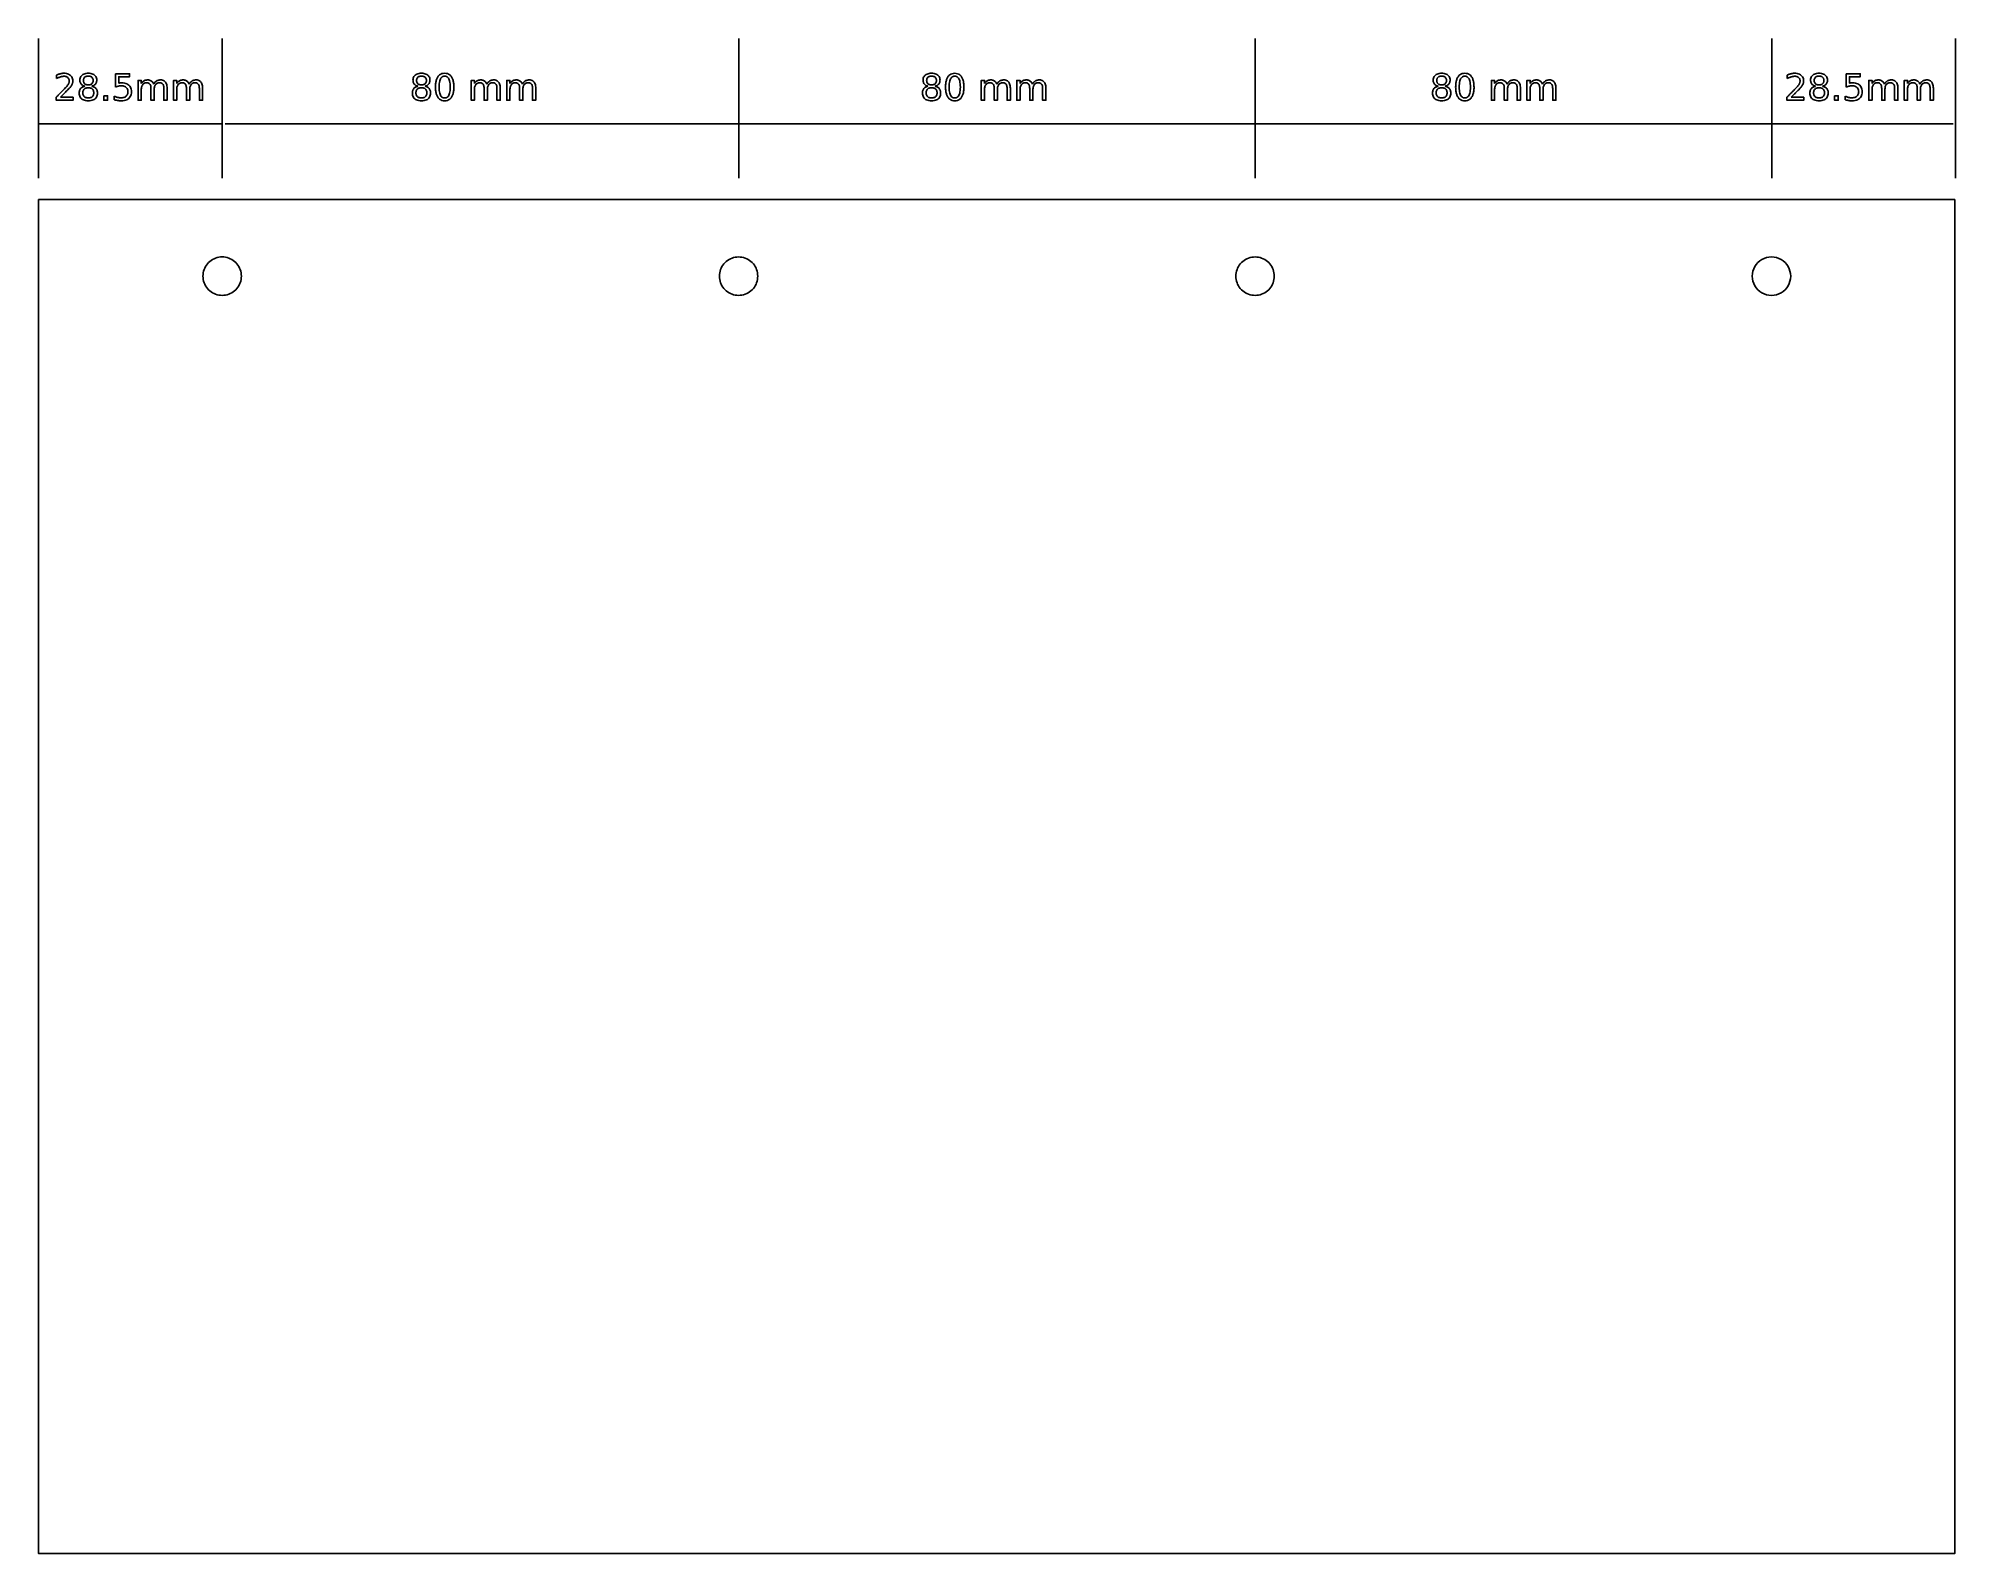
# Model space of a CAD drawing. Extents: x 0 to 297, y 0 to 235.
import ezdxf

# ---------------------------------------------------------------- set-up
doc = ezdxf.new("R2010")
doc.units = 0
doc.layers.add('Layer_1', color=7, linetype='CONTINUOUS')

msp = doc.modelspace()

# ---------------------------------------------------------------- linework, layer by layer
at = {"layer": 'Layer_1', "color": 5}
for points in [[(0.051822, 234.875815), (0.051822, 213.230659)], [(28.551822, 234.875815), (28.551822, 213.230659)], [(108.55182, 234.875815), (108.55182, 213.230659)], [(188.55182, 234.875815), (188.55182, 213.230659)], [(268.55182, 234.875815), (268.55182, 213.230659)], [(297.05182, 234.875815), (297.05182, 213.230659)], [(2.842, 228.627956), (2.842, 229.190196)], [(11.99493, 229.388633), (14.180499, 229.388633), (14.180499, 228.9201), (12.504804, 228.9201), (12.504804, 227.911376)], [(11.99493, 227.321572), (11.99493, 229.388633)], [(270.94448, 228.627956), (270.94448, 229.190196)], [(280.09741, 229.388633), (282.28298, 229.388633), (282.28298, 228.9201), (280.60729, 228.9201), (280.60729, 227.911376)], [(280.09741, 227.321572), (280.09741, 229.388633)], [(3.484166, 225.742344), (5.4272, 225.742344), (5.4272, 225.273811), (2.81444, 225.273811), (2.81444, 225.742344)], [(11.821297, 225.370274), (11.821297, 225.929758)], [(16.002265, 227.018408), (16.002265, 225.273811), (15.492391, 225.273811), (15.492391, 228.360617), (16.002265, 228.360617), (16.002265, 227.88106)], [(18.00042, 227.018408), (18.00042, 225.273811), (17.490546, 225.273811), (17.490546, 227.120383)], [(19.998576, 227.136919), (19.998576, 225.273811), (19.488702, 225.273811), (19.488702, 227.120383)], [(21.503393, 227.018408), (21.503393, 225.273811), (20.993519, 225.273811), (20.993519, 228.360617), (21.503393, 228.360617), (21.503393, 227.88106)], [(23.501549, 227.018408), (23.501549, 225.273811), (22.991674, 225.273811), (22.991674, 227.120383)], [(25.499704, 227.136919), (25.499704, 225.273811), (24.98983, 225.273811), (24.98983, 227.120383)], [(67.610882, 227.018408), (67.610882, 225.273811), (67.101008, 225.273811), (67.101008, 228.360617), (67.610882, 228.360617), (67.610882, 227.88106)], [(69.609038, 227.018408), (69.609038, 225.273811), (69.099164, 225.273811), (69.099164, 227.120383)], [(71.607193, 227.136919), (71.607193, 225.273811), (71.097319, 225.273811), (71.097319, 227.120383)], [(73.11201, 227.018408), (73.11201, 225.273811), (72.602136, 225.273811), (72.602136, 228.360617), (73.11201, 228.360617), (73.11201, 227.88106)], [(75.110166, 227.018408), (75.110166, 225.273811), (74.600292, 225.273811), (74.600292, 227.120383)], [(77.108321, 227.136919), (77.108321, 225.273811), (76.598447, 225.273811), (76.598447, 227.120383)], [(146.62592, 227.0184), (146.62592, 225.273804), (146.11605, 225.273804), (146.11605, 228.360609), (146.62592, 228.360609), (146.62592, 227.881052)], [(148.62408, 227.0184), (148.62408, 225.273804), (148.1142, 225.273804), (148.1142, 227.120375)], [(150.62223, 227.136911), (150.62223, 225.273804), (150.11236, 225.273804), (150.11236, 227.120375)], [(152.12705, 227.0184), (152.12705, 225.273804), (151.61717, 225.273804), (151.61717, 228.360609), (152.12705, 228.360609), (152.12705, 227.881052)], [(154.1252, 227.0184), (154.1252, 225.273804), (153.61533, 225.273804), (153.61533, 227.120375)], [(156.12336, 227.136911), (156.12336, 225.273804), (155.61348, 225.273804), (155.61348, 227.120375)], [(225.64096, 227.018408), (225.64096, 225.273811), (225.13109, 225.273811), (225.13109, 228.360617), (225.64096, 228.360617), (225.64096, 227.88106)], [(227.63912, 227.018408), (227.63912, 225.273811), (227.12925, 225.273811), (227.12925, 227.120383)], [(229.63728, 227.136919), (229.63728, 225.273811), (229.1274, 225.273811), (229.1274, 227.120383)], [(231.14209, 227.018408), (231.14209, 225.273811), (230.63222, 225.273811), (230.63222, 228.360617), (231.14209, 228.360617), (231.14209, 227.88106)], [(233.14025, 227.018408), (233.14025, 225.273811), (232.63037, 225.273811), (232.63037, 227.120383)], [(235.1384, 227.136919), (235.1384, 225.273811), (234.62853, 225.273811), (234.62853, 227.120383)], [(271.58665, 225.742344), (273.52968, 225.742344), (273.52968, 225.273811), (270.91692, 225.273811), (270.91692, 225.742344)], [(279.92378, 225.370274), (279.92378, 225.929758)], [(284.10475, 227.018408), (284.10475, 225.273811), (283.59487, 225.273811), (283.59487, 228.360617), (284.10475, 228.360617), (284.10475, 227.88106)], [(286.1029, 227.018408), (286.1029, 225.273811), (285.59303, 225.273811), (285.59303, 227.120383)], [(288.10106, 227.136919), (288.10106, 225.273811), (287.59118, 225.273811), (287.59118, 227.120383)], [(289.60587, 227.018408), (289.60587, 225.273811), (289.096, 225.273811), (289.096, 228.360617), (289.60587, 228.360617), (289.60587, 227.88106)], [(291.60403, 227.018408), (291.60403, 225.273811), (291.09416, 225.273811), (291.09416, 227.120383)], [(293.60219, 227.136919), (293.60219, 225.273811), (293.09231, 225.273811), (293.09231, 227.120383)], [(0.137138, 221.646649), (28.5, 221.646649)], [(28.992483, 221.646649), (108.5, 221.646649)], [(108.5, 221.646649), (188.5, 221.646649)], [(188.5, 221.646649), (268.5, 221.646649)], [(268.5, 221.646649), (296.64983, 221.646649)]]:
    msp.add_lwpolyline(points, dxfattribs=at)
for points in [[(62.991698, 229.463047)], [(62.991698, 229.022075)], [(142.00674, 229.46304)], [(142.00674, 229.022068)], [(221.02178, 229.463047)], [(221.02178, 229.022075)], [(3.484166, 225.742343)], [(7.02848, 228.34408)], [(7.23243, 227.464892)], [(7.789158, 227.22787)], [(10.192456, 225.973855), (10.773988, 225.973855), (10.773988, 225.273811), (10.192456, 225.273811)], [(17.914982, 227.76806)], [(23.41611, 227.76806)], [(58.637098, 228.34408)], [(58.841047, 227.464892)], [(59.397775, 227.22787)], [(69.523599, 227.76806)], [(75.024728, 227.76806)], [(137.65214, 228.344073)], [(137.85608, 227.464884)], [(138.41281, 227.227862)], [(148.53864, 227.768053)], [(154.03977, 227.768053)], [(216.66718, 228.34408)], [(216.87113, 227.464892)], [(217.42786, 227.22787)], [(227.55368, 227.76806)], [(233.05481, 227.76806)], [(271.58661, 225.742343)], [(275.13096, 228.34408)], [(275.33491, 227.464892)], [(275.89164, 227.22787)], [(278.29494, 225.973855), (278.87647, 225.973855), (278.87647, 225.273811), (278.29494, 225.273811)], [(286.01746, 227.76806)], [(291.51859, 227.76806)]]:
    msp.add_lwpolyline(points, close=True, dxfattribs=at)
at = {"layer": 'Layer_1', "color": 1}
for points in [[(0.095703, 209.904289), (296.904293, 209.904289), (296.904293, 0.095709), (0.095703, 0.095709)], [(31.509146, 198.029572)], [(111.50374, 198.026871)], [(191.506615, 198.028305)], [(271.509143, 198.029572)]]:
    msp.add_lwpolyline(points, close=True, dxfattribs=at)
at = {"layer": 'Layer_1', "color": 5}
for points, knots in [([(2.81444, 225.742344), (2.893272, 225.823567), (3.067421, 226.002997), (3.355139, 226.295902), (3.671329, 226.61556), (3.968419, 226.916664), (4.198809, 227.153952), (4.377122, 227.344995), (4.520079, 227.513621), (4.645906, 227.682148), (4.738093, 227.8345), (4.800302, 227.976941), (4.837382, 228.115454), (4.85137, 228.276773), (4.830467, 228.456643), (4.750695, 228.643289), (4.618565, 228.79538), (4.448195, 228.912416), (4.241498, 228.981682), (4.033832, 228.999393), (3.834856, 228.987228), (3.649335, 228.956301), (3.457378, 228.90529), (3.258636, 228.832773), (3.051358, 228.740794), (2.913482, 228.666483), (2.842, 228.627956)], [0, 0, 0, 0, 0.339565, 0.750139, 1.231729, 1.688422, 2.019127, 2.223911, 2.472304, 2.681962, 2.854276, 3.005305, 3.146801, 3.282376, 3.489157, 3.683373, 3.881936, 4.085534, 4.296461, 4.528194, 4.7064, 4.89353, 5.091481, 5.301388, 5.52759, 5.771125, 5.771125, 5.771125, 5.771125]), ([(2.842, 229.190196), (2.914825, 229.21848), (3.056087, 229.273345), (3.265885, 229.341274), (3.465504, 229.39511), (3.65486, 229.433809), (3.833559, 229.457577), (4.082225, 229.468525), (4.390759, 229.443269), (4.741784, 229.338209), (5.03026, 229.158517), (5.249438, 228.917373), (5.380842, 228.618004), (5.411801, 228.345031), (5.398289, 228.123122), (5.36585, 227.960817), (5.310399, 227.800678), (5.226449, 227.635199), (5.108704, 227.457998), (4.994793, 227.302536), (4.863348, 227.16181), (4.717195, 227.007594), (4.504543, 226.786084), (4.223768, 226.498582), (3.876616, 226.142934), (3.622424, 225.88347), (3.484166, 225.742343)], [0, 0, 0, 0, 0.234333, 0.454551, 0.661201, 0.854284, 1.033984, 1.201361, 1.600432, 1.956662, 2.290226, 2.607759, 2.919498, 3.254739, 3.421367, 3.585322, 3.74957, 3.92829, 4.140309, 4.387444, 4.50515, 4.717654, 5.024984, 5.426266, 5.923254, 6.515952, 6.515952, 6.515952, 6.515952]), ([(7.23243, 227.464892), (7.157345, 227.487138), (7.012645, 227.530009), (6.82141, 227.644696), (6.666917, 227.791949), (6.554552, 227.971096), (6.487392, 228.176346), (6.465737, 228.424396), (6.496615, 228.698522), (6.617498, 228.972356), (6.820441, 229.191971), (7.091504, 229.352136), (7.422987, 229.445985), (7.789574, 229.472112), (8.156109, 229.446019), (8.487844, 229.352478), (8.75802, 229.191552), (8.960847, 228.972396), (9.081669, 228.698513), (9.112666, 228.424379), (9.090695, 228.176252), (9.022684, 227.970704), (8.908472, 227.793006), (8.756301, 227.644619), (8.566623, 227.530049), (8.423106, 227.48715), (8.348641, 227.464892)], [0, 0, 0, 0, 0.234167, 0.451278, 0.661789, 0.869017, 1.07906, 1.303389, 1.611775, 1.896745, 2.185939, 2.494221, 2.829658, 3.210107, 3.591776, 3.927213, 4.234447, 4.523641, 4.80861, 5.116997, 5.341356, 5.551691, 5.759737, 5.968928, 6.184463, 6.416894, 6.416894, 6.416894, 6.416894]), ([(7.02848, 228.34408), (7.032103, 228.277584), (7.038989, 228.151213), (7.108064, 227.976911), (7.222387, 227.836513), (7.379869, 227.735544), (7.573859, 227.676663), (7.788664, 227.660443), (8.003084, 227.676725), (8.196389, 227.73552), (8.353067, 227.837515), (8.470947, 227.976174), (8.54016, 228.150933), (8.559121, 228.34408), (8.54016, 228.537227), (8.470947, 228.711987), (8.353067, 228.850646), (8.196389, 228.952641), (8.003084, 229.011436), (7.788664, 229.027718), (7.573859, 229.011498), (7.379869, 228.952617), (7.222387, 228.851648), (7.108064, 228.71125), (7.038989, 228.536947), (7.032103, 228.410576), (7.02848, 228.34408)], [0, 0, 0, 0, 0.198745, 0.377701, 0.552033, 0.733625, 0.930322, 1.154145, 1.376443, 1.572264, 1.753601, 1.929885, 2.109528, 2.308342, 2.507157, 2.6868, 2.863084, 3.044421, 3.240242, 3.46254, 3.686363, 3.88306, 4.064652, 4.238984, 4.41794, 4.616686, 4.616686, 4.616686, 4.616686]), ([(58.841047, 227.464892), (58.765962, 227.487137), (58.621262, 227.530007), (58.430026, 227.644694), (58.275536, 227.791949), (58.163169, 227.971096), (58.096009, 228.176346), (58.074354, 228.424396), (58.105232, 228.698522), (58.226115, 228.972356), (58.429058, 229.191971), (58.700121, 229.352136), (59.031604, 229.445985), (59.398192, 229.472112), (59.764726, 229.446019), (60.096461, 229.352478), (60.366637, 229.191552), (60.569464, 228.972396), (60.690286, 228.698513), (60.721283, 228.424379), (60.699312, 228.176252), (60.631301, 227.970704), (60.51709, 227.793006), (60.364919, 227.644619), (60.17524, 227.530049), (60.031723, 227.48715), (59.957258, 227.464892)], [0, 0, 0, 0, 0.234167, 0.451277, 0.661789, 0.869017, 1.079061, 1.303389, 1.611776, 1.896746, 2.185939, 2.494222, 2.829659, 3.210108, 3.591777, 3.927214, 4.234448, 4.523642, 4.808611, 5.116998, 5.341357, 5.551691, 5.759738, 5.968929, 6.184464, 6.416895, 6.416895, 6.416895, 6.416895]), ([(58.637098, 228.34408), (58.640721, 228.277584), (58.647606, 228.151213), (58.716681, 227.976911), (58.831004, 227.836513), (58.988486, 227.735544), (59.182476, 227.676663), (59.397282, 227.660443), (59.611701, 227.676725), (59.805006, 227.73552), (59.961684, 227.837515), (60.079564, 227.976174), (60.148777, 228.150933), (60.167738, 228.34408), (60.148777, 228.537227), (60.079564, 228.711987), (59.961684, 228.850646), (59.805006, 228.952641), (59.611701, 229.011436), (59.397282, 229.027718), (59.182476, 229.011498), (58.988486, 228.952617), (58.831004, 228.851648), (58.716681, 228.71125), (58.647606, 228.536947), (58.640721, 228.410576), (58.637098, 228.34408)], [0, 0, 0, 0, 0.198745, 0.377701, 0.552032, 0.733625, 0.930322, 1.154145, 1.376443, 1.572264, 1.753601, 1.929884, 2.109528, 2.308342, 2.507157, 2.6868, 2.863084, 3.044421, 3.240242, 3.46254, 3.686363, 3.88306, 4.064652, 4.238984, 4.41794, 4.616686, 4.616686, 4.616686, 4.616686]), ([(61.933365, 225.739588), (61.859199, 225.877021), (61.698674, 226.174481), (61.59244, 226.720515), (61.557764, 227.327087), (61.590293, 227.935987), (61.705031, 228.476413), (61.905231, 228.912255), (62.193685, 229.234545), (62.570263, 229.43331), (62.847634, 229.452882), (62.991698, 229.463047)], [0, 0, 0, 0, 0.466234, 1.009118, 1.648582, 2.289268, 2.832152, 3.297282, 3.71144, 4.108775, 4.538169, 4.538169, 4.538169, 4.538169]), ([(64.047276, 228.914588), (64.122012, 228.77761), (64.283886, 228.480926), (64.390812, 227.934536), (64.425725, 227.3279), (64.392894, 226.71896), (64.277081, 226.17826), (64.0759, 225.743548), (63.788309, 225.419699), (63.412526, 225.227727), (62.991262, 225.176092), (62.571682, 225.228506), (62.189731, 225.417223), (62.019947, 225.630717), (61.933365, 225.739588)], [0, 0, 0, 0, 0.465798, 1.008888, 1.649593, 2.289077, 2.832167, 3.299066, 3.71106, 4.107157, 4.536206, 4.965557, 5.36247, 5.775502, 5.775502, 5.775502, 5.775502]), ([(62.991698, 229.022075), (62.901687, 229.013891), (62.724739, 228.997802), (62.491997, 228.83725), (62.321913, 228.586033), (62.207204, 228.245436), (62.140828, 227.816614), (62.122615, 227.327495), (62.140782, 226.838382), (62.20758, 226.409587), (62.321168, 226.06903), (62.49229, 225.817177), (62.724961, 225.662487), (62.992112, 225.620817), (63.259217, 225.66232), (63.492478, 225.816812), (63.661703, 226.069794), (63.777838, 226.409191), (63.845098, 226.838379), (63.863684, 227.327495), (63.845052, 227.816617), (63.778216, 228.245833), (63.660956, 228.585271), (63.492772, 228.837615), (63.259444, 228.997985), (63.082106, 229.013941), (62.991698, 229.022075)], [0, 0, 0, 0, 0.267246, 0.525366, 0.815317, 1.164933, 1.59447, 2.113468, 2.631243, 3.06078, 3.411548, 3.700255, 3.957873, 4.225065, 4.493463, 4.751081, 5.039073, 5.390366, 5.820057, 6.337846, 6.856859, 7.286549, 7.636692, 7.925931, 8.184051, 8.452503, 8.452503, 8.452503, 8.452503]), ([(62.991698, 229.463047), (63.135276, 229.452659), (63.411532, 229.432672), (63.792749, 229.237289), (63.961282, 229.023616), (64.047276, 228.914588)], [0, 0, 0, 0, 0.429092, 0.825612, 1.238733, 1.238733, 1.238733, 1.238733]), ([(137.85608, 227.464884), (137.780995, 227.487129), (137.636295, 227.529999), (137.44506, 227.644686), (137.290572, 227.791943), (137.178203, 227.971088), (137.111043, 228.176338), (137.089388, 228.424388), (137.120267, 228.698515), (137.241153, 228.972349), (137.4441, 229.19196), (137.715159, 229.352129), (138.04664, 229.445978), (138.413228, 229.472105), (138.779763, 229.446012), (139.111499, 229.352471), (139.381675, 229.191544), (139.584502, 228.972388), (139.705323, 228.698505), (139.73632, 228.424371), (139.71435, 228.176244), (139.646339, 227.970697), (139.532129, 227.792998), (139.379958, 227.644612), (139.190281, 227.530041), (139.046764, 227.487142), (138.9723, 227.464884)], [0, 0, 0, 0, 0.234166, 0.451276, 0.661788, 0.869016, 1.079059, 1.303387, 1.611774, 1.896745, 2.185942, 2.49422, 2.829655, 3.210104, 3.591776, 3.927215, 4.234448, 4.523641, 4.808611, 5.116997, 5.341356, 5.55169, 5.759735, 5.968927, 6.184462, 6.416891, 6.416891, 6.416891, 6.416891]), ([(137.65214, 228.344073), (137.655763, 228.277577), (137.662648, 228.151206), (137.73172, 227.976904), (137.84604, 227.836503), (138.003524, 227.735537), (138.197513, 227.676655), (138.412318, 227.660435), (138.626738, 227.676717), (138.820044, 227.735513), (138.976725, 227.837505), (139.094606, 227.976166), (139.163819, 228.150926), (139.18278, 228.344073), (139.163819, 228.53722), (139.094606, 228.71198), (138.976725, 228.850641), (138.820044, 228.952633), (138.626738, 229.011429), (138.412318, 229.027711), (138.197513, 229.011491), (138.003524, 228.952609), (137.84604, 228.851643), (137.73172, 228.711242), (137.662648, 228.53694), (137.655763, 228.410569), (137.65214, 228.344073)], [0, 0, 0, 0, 0.198746, 0.377701, 0.55203, 0.733625, 0.930322, 1.154142, 1.376441, 1.572264, 1.753604, 1.929888, 2.109532, 2.308346, 2.507161, 2.686805, 2.863089, 3.044428, 3.240252, 3.46255, 3.686371, 3.883067, 4.064663, 4.238991, 4.417947, 4.616693, 4.616693, 4.616693, 4.616693]), ([(140.9484, 225.739581), (140.874235, 225.877014), (140.713711, 226.174474), (140.607477, 226.720508), (140.572801, 227.32708), (140.60533, 227.93598), (140.720067, 228.476406), (140.920266, 228.912249), (141.208722, 229.234538), (141.585302, 229.433303), (141.862675, 229.452875), (142.00674, 229.46304)], [0, 0, 0, 0, 0.466233, 1.009117, 1.648581, 2.289267, 2.832151, 3.297281, 3.711439, 4.108776, 4.538174, 4.538174, 4.538174, 4.538174]), ([(143.06231, 228.914581), (143.137047, 228.777603), (143.298921, 228.480919), (143.405848, 227.934529), (143.440761, 227.327893), (143.40793, 226.718953), (143.292116, 226.178252), (143.090933, 225.743542), (142.803345, 225.419692), (142.427565, 225.227719), (142.006302, 225.176084), (141.586721, 225.228498), (141.204768, 225.417215), (141.034982, 225.63071), (140.9484, 225.739581)], [0, 0, 0, 0, 0.465798, 1.008888, 1.649594, 2.289077, 2.832167, 3.299068, 3.71106, 4.107155, 4.5362, 4.965554, 5.36247, 5.775503, 5.775503, 5.775503, 5.775503]), ([(142.00674, 229.022068), (141.916729, 229.013884), (141.73978, 228.997795), (141.507037, 228.837243), (141.336954, 228.586025), (141.22224, 228.24543), (141.155862, 227.816607), (141.137649, 227.327488), (141.155816, 226.838374), (141.222616, 226.409578), (141.336208, 226.069022), (141.50733, 225.817169), (141.740003, 225.66248), (142.007152, 225.62081), (142.274257, 225.662313), (142.507515, 225.816804), (142.676736, 226.069787), (142.792872, 226.409183), (142.860132, 226.838371), (142.878718, 227.327488), (142.860086, 227.81661), (142.79325, 228.245826), (142.67599, 228.585263), (142.507809, 228.837608), (142.274483, 228.997978), (142.097148, 229.013934), (142.00674, 229.022068)], [0, 0, 0, 0, 0.267247, 0.525368, 0.815319, 1.164937, 1.594473, 2.113472, 2.631247, 3.060784, 3.411554, 3.70026, 3.957878, 4.225072, 4.493467, 4.751082, 5.039073, 5.390366, 5.820057, 6.337846, 6.856859, 7.28655, 7.636693, 7.925931, 8.184048, 8.452498, 8.452498, 8.452498, 8.452498]), ([(142.00674, 229.46304), (142.150316, 229.452652), (142.426571, 229.432665), (142.807785, 229.237282), (142.976316, 229.023608), (143.06231, 228.914581)], [0, 0, 0, 0, 0.429088, 0.825606, 1.238726, 1.238726, 1.238726, 1.238726]), ([(216.87113, 227.464892), (216.796045, 227.487137), (216.651346, 227.530007), (216.46011, 227.644694), (216.305622, 227.79195), (216.193253, 227.971096), (216.126093, 228.176346), (216.104438, 228.424396), (216.135316, 228.698522), (216.256198, 228.972356), (216.459141, 229.191972), (216.730205, 229.352135), (217.061688, 229.445985), (217.428276, 229.472112), (217.794808, 229.446019), (218.126541, 229.352478), (218.396716, 229.19155), (218.599547, 228.972397), (218.720372, 228.698514), (218.75137, 228.424379), (218.729399, 228.176252), (218.661385, 227.970703), (218.547169, 227.793007), (218.394998, 227.64462), (218.205321, 227.530049), (218.061804, 227.48715), (217.98734, 227.464892)], [0, 0, 0, 0, 0.234166, 0.451276, 0.661787, 0.869015, 1.079059, 1.303388, 1.611774, 1.896744, 2.185937, 2.49422, 2.829658, 3.210108, 3.591775, 3.927209, 4.234442, 4.523639, 4.808609, 5.116996, 5.341355, 5.55169, 5.759739, 5.968931, 6.184465, 6.416894, 6.416894, 6.416894, 6.416894]), ([(216.66718, 228.34408), (216.670803, 228.277584), (216.677689, 228.151213), (216.746765, 227.97691), (216.861089, 227.836514), (217.01857, 227.735543), (217.21256, 227.676663), (217.427366, 227.660443), (217.641786, 227.676725), (217.83509, 227.73552), (217.991766, 227.837515), (218.109646, 227.976174), (218.178859, 228.150933), (218.19782, 228.34408), (218.178859, 228.537227), (218.109646, 228.711987), (217.991766, 228.850646), (217.83509, 228.952641), (217.641786, 229.011436), (217.427366, 229.027718), (217.21256, 229.011498), (217.01857, 228.952618), (216.861089, 228.851647), (216.746764, 228.711251), (216.677689, 228.536947), (216.670803, 228.410576), (216.66718, 228.34408)], [0, 0, 0, 0, 0.198745, 0.377702, 0.552034, 0.733625, 0.930322, 1.154147, 1.376444, 1.572265, 1.7536, 1.929884, 2.109527, 2.308341, 2.507156, 2.686799, 2.863083, 3.044418, 3.240239, 3.462536, 3.686361, 3.883058, 4.064649, 4.238981, 4.417938, 4.616684, 4.616684, 4.616684, 4.616684]), ([(219.96345, 225.739588), (219.889285, 225.877021), (219.728761, 226.174481), (219.622527, 226.720515), (219.587851, 227.327087), (219.62038, 227.935987), (219.735117, 228.476413), (219.935316, 228.912255), (220.22377, 229.234544), (220.600346, 229.43331), (220.877717, 229.452882), (221.02178, 229.463047)], [0, 0, 0, 0, 0.466233, 1.009117, 1.648581, 2.289267, 2.832151, 3.297281, 3.711439, 4.108773, 4.538165, 4.538165, 4.538165, 4.538165]), ([(222.07736, 228.914588), (222.152097, 228.77761), (222.313971, 228.480926), (222.420898, 227.934536), (222.455811, 227.3279), (222.42298, 226.71896), (222.307166, 226.178259), (222.105983, 225.743549), (221.818394, 225.419698), (221.442609, 225.227727), (221.021346, 225.176092), (220.601765, 225.228506), (220.219816, 225.417224), (220.050032, 225.630717), (219.96345, 225.739588)], [0, 0, 0, 0, 0.465798, 1.008888, 1.649594, 2.289077, 2.832167, 3.299068, 3.711061, 4.107159, 4.536209, 4.965558, 5.36247, 5.775502, 5.775502, 5.775502, 5.775502]), ([(221.02178, 229.022075), (220.931769, 229.013891), (220.75482, 228.997802), (220.522078, 228.83725), (220.351993, 228.586033), (220.237287, 228.245436), (220.170912, 227.816614), (220.1527, 227.327495), (220.170865, 226.838382), (220.237663, 226.409587), (220.351248, 226.069029), (220.52237, 225.817177), (220.755042, 225.662487), (221.022194, 225.620817), (221.289301, 225.66232), (221.522564, 225.816811), (221.691786, 226.069795), (221.807922, 226.409191), (221.875182, 226.838379), (221.893768, 227.327495), (221.875136, 227.816617), (221.8083, 228.245833), (221.69104, 228.58527), (221.522858, 228.837616), (221.289528, 228.997985), (221.112189, 229.013941), (221.02178, 229.022075)], [0, 0, 0, 0, 0.267247, 0.525368, 0.815319, 1.164934, 1.594471, 2.113469, 2.631244, 3.06078, 3.411548, 3.700255, 3.957873, 4.225066, 4.493467, 4.751085, 5.039077, 5.39037, 5.820061, 6.33785, 6.856863, 7.286553, 7.636696, 7.925935, 8.184055, 8.45251, 8.45251, 8.45251, 8.45251]), ([(221.02178, 229.463047), (221.165358, 229.452659), (221.441615, 229.432672), (221.822833, 229.23729), (221.991366, 229.023616), (222.07736, 228.914588)], [0, 0, 0, 0, 0.429094, 0.825614, 1.238735, 1.238735, 1.238735, 1.238735]), ([(270.91692, 225.742344), (270.995752, 225.823567), (271.169902, 226.002997), (271.457619, 226.295902), (271.773807, 226.615561), (272.070898, 226.916664), (272.301288, 227.153952), (272.479602, 227.344995), (272.622559, 227.513621), (272.748385, 227.682147), (272.840571, 227.8345), (272.902783, 227.976941), (272.939864, 228.115454), (272.953852, 228.276773), (272.932949, 228.456643), (272.853178, 228.643289), (272.721047, 228.795381), (272.550675, 228.912415), (272.343978, 228.981682), (272.136312, 228.999393), (271.937337, 228.987228), (271.751816, 228.956301), (271.55986, 228.905289), (271.361118, 228.832774), (271.153838, 228.740794), (271.015962, 228.666483), (270.94448, 228.627956)], [0, 0, 0, 0, 0.339565, 0.750139, 1.231728, 1.688421, 2.019126, 2.223911, 2.472304, 2.681961, 2.854275, 3.005305, 3.146801, 3.282376, 3.489157, 3.683373, 3.881936, 4.085536, 4.296463, 4.528194, 4.706402, 4.893531, 5.091481, 5.301389, 5.527592, 5.771128, 5.771128, 5.771128, 5.771128]), ([(270.94448, 229.190196), (271.017304, 229.21848), (271.158567, 229.273345), (271.368367, 229.341274), (271.567987, 229.395109), (271.757343, 229.433809), (271.936043, 229.457577), (272.184709, 229.468525), (272.493243, 229.443269), (272.844266, 229.33821), (273.132737, 229.158515), (273.351916, 228.917374), (273.48332, 228.618004), (273.514281, 228.345031), (273.500765, 228.123121), (273.468314, 227.960814), (273.412835, 227.800683), (273.328897, 227.635197), (273.211148, 227.457997), (273.097234, 227.302537), (272.96579, 227.16181), (272.819635, 227.007594), (272.606981, 226.786086), (272.326209, 226.498581), (271.979058, 226.142934), (271.724868, 225.88347), (271.58661, 225.742343)], [0, 0, 0, 0, 0.234333, 0.454552, 0.661205, 0.854287, 1.033987, 1.201366, 1.600437, 1.956664, 2.290225, 2.607758, 2.919497, 3.254738, 3.421366, 3.585324, 3.749578, 3.928297, 4.140317, 4.387453, 4.505159, 4.717664, 5.024996, 5.426275, 5.923263, 6.515959, 6.515959, 6.515959, 6.515959]), ([(275.33491, 227.464892), (275.259825, 227.487137), (275.115126, 227.530007), (274.92389, 227.644694), (274.769402, 227.79195), (274.657033, 227.971096), (274.589873, 228.176346), (274.568218, 228.424396), (274.599096, 228.698522), (274.719978, 228.972356), (274.922921, 229.191972), (275.193985, 229.352135), (275.525468, 229.445985), (275.892056, 229.472112), (276.25859, 229.446019), (276.590326, 229.352477), (276.860505, 229.191554), (277.063332, 228.972396), (277.184153, 228.698513), (277.21515, 228.424379), (277.193179, 228.176252), (277.125165, 227.970703), (277.010949, 227.793008), (276.858783, 227.644618), (276.669104, 227.530049), (276.525586, 227.48715), (276.45112, 227.464892)], [0, 0, 0, 0, 0.234166, 0.451276, 0.661787, 0.869015, 1.079059, 1.303388, 1.611774, 1.896744, 2.185937, 2.49422, 2.829658, 3.210108, 3.591776, 3.927214, 4.234451, 4.523644, 4.808613, 5.117, 5.341359, 5.551694, 5.759743, 5.968931, 6.184466, 6.416899, 6.416899, 6.416899, 6.416899]), ([(275.13096, 228.34408), (275.134583, 228.277584), (275.141469, 228.151213), (275.210545, 227.97691), (275.324869, 227.836514), (275.48235, 227.735543), (275.67634, 227.676663), (275.891146, 227.660443), (276.105566, 227.676725), (276.29887, 227.73552), (276.455546, 227.837515), (276.573426, 227.976174), (276.642639, 228.150933), (276.6616, 228.34408), (276.642639, 228.537227), (276.573426, 228.711987), (276.455546, 228.850646), (276.29887, 228.952641), (276.105566, 229.011436), (275.891146, 229.027718), (275.67634, 229.011498), (275.48235, 228.952618), (275.324869, 228.851647), (275.210544, 228.711251), (275.141469, 228.536947), (275.134583, 228.410576), (275.13096, 228.34408)], [0, 0, 0, 0, 0.198745, 0.377702, 0.552034, 0.733625, 0.930322, 1.154147, 1.376444, 1.572265, 1.7536, 1.929884, 2.109527, 2.308341, 2.507156, 2.686799, 2.863083, 3.044418, 3.240239, 3.462536, 3.686361, 3.883058, 4.064649, 4.238981, 4.417938, 4.616684, 4.616684, 4.616684, 4.616684]), ([(8.348641, 227.464892), (8.432825, 227.441043), (8.594773, 227.395164), (8.80921, 227.269258), (8.98086, 227.104585), (9.109054, 226.906522), (9.185793, 226.677236), (9.20988, 226.391505), (9.177967, 226.073558), (9.055117, 225.751854), (8.841757, 225.498014), (8.551908, 225.316239), (8.191401, 225.212431), (7.789072, 225.183955), (7.386354, 225.212425), (7.025289, 225.316544), (6.733944, 225.497032), (6.522016, 225.75228), (6.400144, 226.073682), (6.368478, 226.391511), (6.392497, 226.677253), (6.469323, 226.906461), (6.597432, 227.105124), (6.770731, 227.269063), (6.98583, 227.395077), (7.148143, 227.44103), (7.23243, 227.464892)], [0, 0, 0, 0, 0.261659, 0.50336, 0.737269, 0.969509, 1.204249, 1.454782, 1.824813, 2.154236, 2.472102, 2.801787, 3.165915, 3.586037, 4.006464, 4.37147, 4.702447, 5.019334, 5.348417, 5.718414, 5.968948, 6.203688, 6.435928, 6.670944, 6.913439, 7.175388, 7.175388, 7.175388, 7.175388]), ([(7.789158, 227.22787), (7.706593, 227.224007), (7.550426, 227.2167), (7.334049, 227.144163), (7.1576, 227.024681), (7.027591, 226.859851), (6.951278, 226.656195), (6.9303, 226.431361), (6.951278, 226.20654), (7.027591, 226.002849), (7.1576, 225.838143), (7.334049, 225.718183), (7.550425, 225.647622), (7.78916, 225.628106), (8.02788, 225.647631), (8.244296, 225.71815), (8.421144, 225.838621), (8.551916, 226.003601), (8.629501, 226.207185), (8.650894, 226.431782), (8.629563, 226.656313), (8.552313, 226.860265), (8.42077, 227.023786), (8.245424, 227.144597), (8.028647, 227.216735), (7.87211, 227.224013), (7.789158, 227.22787)], [0, 0, 0, 0, 0.247031, 0.467245, 0.675101, 0.877885, 1.086709, 1.31836, 1.55001, 1.758834, 1.961618, 2.169474, 2.389688, 2.636719, 2.88375, 3.103964, 3.311819, 3.516514, 3.725671, 3.956137, 4.187822, 4.396979, 4.600715, 4.807562, 5.027777, 5.276027, 5.276027, 5.276027, 5.276027]), ([(12.504804, 227.911376), (12.53166, 227.920055), (12.584952, 227.937279), (12.665975, 227.957492), (12.747118, 227.972276), (12.827865, 227.985146), (12.908892, 227.992471), (13.106052, 227.997535), (13.405802, 227.97068), (13.783548, 227.845416), (14.091619, 227.630899), (14.322363, 227.342444), (14.458884, 226.985931), (14.49675, 226.590689), (14.458631, 226.193712), (14.318732, 225.832297), (14.079922, 225.543072), (13.754046, 225.335363), (13.351786, 225.215408), (13.001588, 225.189518), (12.729423, 225.197212), (12.552771, 225.212067), (12.373982, 225.236533), (12.192586, 225.271414), (12.007646, 225.315259), (11.88412, 225.351727), (11.821297, 225.370274)], [0, 0, 0, 0, 0.084655, 0.167987, 0.250269, 0.332037, 0.413215, 0.494098, 0.92365, 1.308608, 1.674759, 2.034167, 2.400444, 2.803177, 3.215785, 3.586833, 3.948188, 4.321834, 4.729197, 5.194921, 5.368929, 5.545929, 5.726438, 5.91004, 6.09989, 6.296371, 6.296371, 6.296371, 6.296371]), ([(11.821297, 225.929758), (11.876568, 225.901301), (11.986271, 225.844817), (12.158129, 225.77815), (12.333717, 225.725828), (12.514697, 225.688977), (12.701868, 225.667249), (12.927889, 225.65801), (13.180667, 225.677361), (13.441519, 225.760798), (13.654666, 225.902628), (13.814805, 226.094345), (13.909688, 226.332232), (13.935958, 226.593968), (13.909688, 226.855703), (13.814805, 227.093594), (13.654666, 227.285298), (13.441518, 227.427179), (13.180673, 227.510405), (12.942733, 227.529353), (12.744189, 227.521808), (12.594963, 227.505151), (12.445846, 227.47773), (12.296336, 227.437794), (12.145177, 227.386514), (12.045689, 227.343512), (11.99493, 227.321572)], [0, 0, 0, 0, 0.186393, 0.369959, 0.552021, 0.735497, 0.923291, 1.116662, 1.41379, 1.679032, 1.929076, 2.17182, 2.416975, 2.685489, 2.954003, 3.199158, 3.441902, 3.691947, 3.957188, 4.254316, 4.403247, 4.552991, 4.70435, 4.857661, 5.016868, 5.182703, 5.182703, 5.182703, 5.182703]), ([(16.002265, 227.88106), (16.041494, 227.940113), (16.117099, 228.053924), (16.258311, 228.19577), (16.415365, 228.305524), (16.591534, 228.381682), (16.786635, 228.426085), (16.994719, 228.440196), (17.203491, 228.424049), (17.398565, 228.366862), (17.569894, 228.269524), (17.716178, 228.136036), (17.83592, 227.966721), (17.887958, 227.835964), (17.914982, 227.76806)], [0, 0, 0, 0, 0.212274, 0.409108, 0.596414, 0.783877, 0.98109, 1.193837, 1.407513, 1.606029, 1.798568, 1.993458, 2.195839, 2.414486, 2.414486, 2.414486, 2.414486]), ([(17.490546, 227.120383), (17.487863, 227.211217), (17.482956, 227.377379), (17.432766, 227.602537), (17.345282, 227.780329), (17.214466, 227.908645), (17.042246, 227.981747), (16.834305, 228.001626), (16.610686, 227.977349), (16.394461, 227.886644), (16.221026, 227.734271), (16.09192, 227.533963), (16.014362, 227.288542), (16.006451, 227.111887), (16.002265, 227.018408)], [0, 0, 0, 0, 0.272187, 0.497912, 0.686793, 0.858751, 1.035608, 1.236695, 1.479788, 1.703678, 1.928614, 2.161686, 2.410671, 2.690498, 2.690498, 2.690498, 2.690498]), ([(17.914982, 227.76806), (17.957755, 227.838949), (18.03958, 227.97456), (18.193495, 228.145579), (18.364694, 228.277963), (18.556399, 228.370182), (18.768009, 228.424175), (19.015847, 228.442795), (19.284573, 228.414453), (19.54715, 228.297414), (19.75249, 228.099081), (19.898924, 227.833309), (19.985282, 227.504285), (19.993931, 227.265283), (19.998576, 227.136919)], [0, 0, 0, 0, 0.247938, 0.474306, 0.685796, 0.893294, 1.107877, 1.337039, 1.636461, 1.909034, 2.183059, 2.477506, 2.80891, 3.193413, 3.193413, 3.193413, 3.193413]), ([(19.488702, 227.120383), (19.486018, 227.210819), (19.481098, 227.376592), (19.430618, 227.60156), (19.343814, 227.779943), (19.213513, 227.908228), (19.043363, 227.981706), (18.835927, 228.001606), (18.61193, 227.97761), (18.393903, 227.888267), (18.218651, 227.737176), (18.090038, 227.536131), (18.012457, 227.289875), (18.004588, 227.112404), (18.00042, 227.018408)], [0, 0, 0, 0, 0.270964, 0.49669, 0.686658, 0.858176, 1.033355, 1.2314, 1.477498, 1.70272, 1.927125, 2.160453, 2.410313, 2.691664, 2.691664, 2.691664, 2.691664]), ([(21.503393, 227.88106), (21.542622, 227.940113), (21.618227, 228.053924), (21.759439, 228.19577), (21.916493, 228.305524), (22.092662, 228.381682), (22.287763, 228.426085), (22.495848, 228.440196), (22.704619, 228.424049), (22.899694, 228.366862), (23.071023, 228.269524), (23.217307, 228.136036), (23.337048, 227.966721), (23.389086, 227.835964), (23.41611, 227.76806)], [0, 0, 0, 0, 0.212274, 0.409108, 0.596414, 0.783877, 0.98109, 1.193838, 1.407514, 1.60603, 1.798568, 1.993458, 2.19584, 2.414486, 2.414486, 2.414486, 2.414486]), ([(22.991674, 227.120383), (22.988991, 227.211217), (22.984084, 227.377379), (22.933894, 227.602537), (22.84641, 227.780329), (22.715594, 227.908645), (22.543375, 227.981747), (22.335434, 228.001626), (22.111815, 227.977349), (21.89559, 227.886645), (21.722155, 227.734271), (21.593049, 227.533964), (21.515491, 227.288543), (21.507579, 227.111887), (21.503393, 227.018408)], [0, 0, 0, 0, 0.272187, 0.497912, 0.686793, 0.858751, 1.035608, 1.236694, 1.479788, 1.703677, 1.928614, 2.161685, 2.410671, 2.690497, 2.690497, 2.690497, 2.690497]), ([(23.41611, 227.76806), (23.458883, 227.838949), (23.540708, 227.97456), (23.694623, 228.145579), (23.865822, 228.277963), (24.057527, 228.370182), (24.269137, 228.424175), (24.516975, 228.442795), (24.785701, 228.414453), (25.048278, 228.297414), (25.253618, 228.099081), (25.400052, 227.833309), (25.48641, 227.504285), (25.495059, 227.265283), (25.499704, 227.136919)], [0, 0, 0, 0, 0.247938, 0.474306, 0.685796, 0.893294, 1.107877, 1.337039, 1.636461, 1.909034, 2.183059, 2.477506, 2.80891, 3.193413, 3.193413, 3.193413, 3.193413]), ([(24.98983, 227.120383), (24.987146, 227.210819), (24.982226, 227.376592), (24.931746, 227.60156), (24.844942, 227.779943), (24.714641, 227.908228), (24.544491, 227.981706), (24.337055, 228.001606), (24.113058, 227.97761), (23.895031, 227.888267), (23.719779, 227.737176), (23.591166, 227.536131), (23.513586, 227.289875), (23.505717, 227.112404), (23.501549, 227.018408)], [0, 0, 0, 0, 0.270964, 0.49669, 0.686658, 0.858176, 1.033355, 1.2314, 1.477498, 1.70272, 1.927125, 2.160453, 2.410313, 2.691664, 2.691664, 2.691664, 2.691664]), ([(59.957258, 227.464892), (60.041442, 227.441043), (60.203391, 227.395164), (60.417828, 227.269258), (60.589478, 227.104585), (60.717672, 226.906522), (60.794411, 226.677236), (60.818497, 226.391505), (60.786585, 226.073558), (60.663735, 225.751854), (60.450375, 225.498014), (60.160526, 225.316239), (59.800019, 225.212431), (59.39769, 225.183955), (58.994971, 225.212425), (58.633906, 225.316544), (58.342562, 225.497032), (58.130634, 225.75228), (58.008762, 226.073682), (57.977095, 226.391511), (58.001115, 226.677253), (58.077941, 226.906461), (58.206049, 227.105124), (58.379349, 227.269063), (58.594447, 227.395077), (58.75676, 227.44103), (58.841047, 227.464892)], [0, 0, 0, 0, 0.261659, 0.503361, 0.737269, 0.969509, 1.204249, 1.454783, 1.824814, 2.154236, 2.472102, 2.801787, 3.165915, 3.586037, 4.006464, 4.371471, 4.702447, 5.019334, 5.348417, 5.718415, 5.968948, 6.203688, 6.435928, 6.670944, 6.913439, 7.175388, 7.175388, 7.175388, 7.175388]), ([(59.397775, 227.22787), (59.31521, 227.224007), (59.159043, 227.2167), (58.942666, 227.144163), (58.766217, 227.024681), (58.636208, 226.859851), (58.559895, 226.656195), (58.538917, 226.431361), (58.559895, 226.20654), (58.636208, 226.002849), (58.766217, 225.838143), (58.942666, 225.718183), (59.159042, 225.647622), (59.397778, 225.628106), (59.636498, 225.647631), (59.852913, 225.71815), (60.029761, 225.838621), (60.160533, 226.003601), (60.238118, 226.207185), (60.259511, 226.431782), (60.23818, 226.656313), (60.16093, 226.860265), (60.029388, 227.023786), (59.854041, 227.144597), (59.637264, 227.216735), (59.480727, 227.224013), (59.397775, 227.22787)], [0, 0, 0, 0, 0.247031, 0.467246, 0.675101, 0.877885, 1.086709, 1.31836, 1.550011, 1.758835, 1.961619, 2.169474, 2.389689, 2.63672, 2.883751, 3.103965, 3.31182, 3.516514, 3.725672, 3.956138, 4.187822, 4.39698, 4.600715, 4.807563, 5.027777, 5.276027, 5.276027, 5.276027, 5.276027]), ([(67.610882, 227.88106), (67.650111, 227.940113), (67.725716, 228.053924), (67.866928, 228.19577), (68.023982, 228.305524), (68.200152, 228.381682), (68.395252, 228.426085), (68.603337, 228.440196), (68.812108, 228.424049), (69.007183, 228.366862), (69.178512, 228.269524), (69.324796, 228.136036), (69.444537, 227.966721), (69.496575, 227.835964), (69.523599, 227.76806)], [0, 0, 0, 0, 0.212274, 0.409108, 0.596414, 0.783877, 0.981091, 1.193838, 1.407514, 1.60603, 1.798568, 1.993458, 2.19584, 2.414486, 2.414486, 2.414486, 2.414486]), ([(69.099164, 227.120383), (69.096481, 227.211217), (69.091574, 227.377379), (69.041384, 227.602537), (68.953899, 227.780329), (68.823083, 227.908645), (68.650864, 227.981747), (68.442923, 228.001626), (68.219304, 227.977349), (68.003079, 227.886645), (67.829644, 227.734271), (67.700538, 227.533964), (67.62298, 227.288543), (67.615068, 227.111887), (67.610882, 227.018408)], [0, 0, 0, 0, 0.272187, 0.497912, 0.686793, 0.858751, 1.035608, 1.236694, 1.479788, 1.703678, 1.928614, 2.161685, 2.410671, 2.690497, 2.690497, 2.690497, 2.690497]), ([(69.523599, 227.76806), (69.566372, 227.838949), (69.648197, 227.97456), (69.802112, 228.145579), (69.973311, 228.277964), (70.165016, 228.370182), (70.376626, 228.424175), (70.624464, 228.442795), (70.89319, 228.414453), (71.155768, 228.297415), (71.361107, 228.099081), (71.507541, 227.833309), (71.593899, 227.504285), (71.602548, 227.265283), (71.607193, 227.136919)], [0, 0, 0, 0, 0.247938, 0.474306, 0.685796, 0.893294, 1.107877, 1.337038, 1.636461, 1.909034, 2.183059, 2.477506, 2.80891, 3.193413, 3.193413, 3.193413, 3.193413]), ([(71.097319, 227.120383), (71.094635, 227.210819), (71.089715, 227.376592), (71.039235, 227.60156), (70.952432, 227.779943), (70.822131, 227.908228), (70.65198, 227.981706), (70.444544, 228.001606), (70.220547, 227.97761), (70.00252, 227.888267), (69.827268, 227.737176), (69.698655, 227.536131), (69.621075, 227.289875), (69.613206, 227.112404), (69.609038, 227.018408)], [0, 0, 0, 0, 0.270964, 0.49669, 0.686658, 0.858176, 1.033355, 1.231401, 1.477499, 1.702721, 1.927125, 2.160453, 2.410313, 2.691665, 2.691665, 2.691665, 2.691665]), ([(73.11201, 227.88106), (73.151239, 227.940113), (73.226844, 228.053924), (73.368056, 228.19577), (73.52511, 228.305524), (73.70128, 228.381682), (73.89638, 228.426085), (74.104465, 228.440196), (74.313236, 228.424049), (74.508311, 228.366862), (74.67964, 228.269524), (74.825924, 228.136036), (74.945665, 227.966721), (74.997704, 227.835964), (75.024728, 227.76806)], [0, 0, 0, 0, 0.212274, 0.409108, 0.596414, 0.783877, 0.981091, 1.193838, 1.407514, 1.60603, 1.798568, 1.993458, 2.19584, 2.414486, 2.414486, 2.414486, 2.414486]), ([(74.600292, 227.120383), (74.597609, 227.211217), (74.592702, 227.377379), (74.542512, 227.602537), (74.455027, 227.780329), (74.324211, 227.908645), (74.151992, 227.981747), (73.944051, 228.001626), (73.720432, 227.977349), (73.504207, 227.886645), (73.330772, 227.734271), (73.201666, 227.533964), (73.124108, 227.288543), (73.116196, 227.111887), (73.11201, 227.018408)], [0, 0, 0, 0, 0.272187, 0.497912, 0.686793, 0.858751, 1.035608, 1.236694, 1.479788, 1.703678, 1.928614, 2.161685, 2.410671, 2.690497, 2.690497, 2.690497, 2.690497]), ([(75.024728, 227.76806), (75.067501, 227.838949), (75.149325, 227.97456), (75.30324, 228.145579), (75.474439, 228.277964), (75.666144, 228.370182), (75.877754, 228.424175), (76.125592, 228.442795), (76.394318, 228.414453), (76.656896, 228.297415), (76.862235, 228.099081), (77.008669, 227.833309), (77.095027, 227.504285), (77.103676, 227.265283), (77.108321, 227.136919)], [0, 0, 0, 0, 0.247938, 0.474305, 0.685795, 0.893293, 1.107876, 1.337038, 1.636461, 1.909034, 2.183059, 2.477506, 2.808909, 3.193412, 3.193412, 3.193412, 3.193412]), ([(76.598447, 227.120383), (76.595763, 227.210819), (76.590843, 227.376592), (76.540363, 227.60156), (76.45356, 227.779943), (76.323259, 227.908228), (76.153108, 227.981706), (75.945672, 228.001606), (75.721675, 227.97761), (75.503648, 227.888266), (75.328396, 227.737177), (75.199783, 227.536131), (75.122203, 227.289875), (75.114334, 227.112404), (75.110166, 227.018408)], [0, 0, 0, 0, 0.270964, 0.49669, 0.686658, 0.858176, 1.033355, 1.231401, 1.477498, 1.70272, 1.927125, 2.160453, 2.410313, 2.691664, 2.691664, 2.691664, 2.691664]), ([(138.9723, 227.464884), (139.056483, 227.441035), (139.21843, 227.395156), (139.432866, 227.269249), (139.60452, 227.104579), (139.732709, 226.906513), (139.809446, 226.677228), (139.833531, 226.391498), (139.80162, 226.073551), (139.678772, 225.751848), (139.465416, 225.498003), (139.175563, 225.316232), (138.815055, 225.212423), (138.412725, 225.183947), (138.010006, 225.212417), (137.648941, 225.316536), (137.357596, 225.497024), (137.145669, 225.752272), (137.023797, 226.073675), (136.992131, 226.391504), (137.016151, 226.677246), (137.092977, 226.906454), (137.221087, 227.105116), (137.394386, 227.269055), (137.609483, 227.39507), (137.771795, 227.441022), (137.85608, 227.464884)], [0, 0, 0, 0, 0.261656, 0.503358, 0.737268, 0.969506, 1.204244, 1.454778, 1.824809, 2.154231, 2.472094, 2.801783, 3.165913, 3.586036, 4.006462, 4.371469, 4.702446, 5.019333, 5.348416, 5.718414, 5.968947, 6.203687, 6.435927, 6.670944, 6.913437, 7.175382, 7.175382, 7.175382, 7.175382]), ([(138.41281, 227.227862), (138.330246, 227.223999), (138.174079, 227.216692), (137.957703, 227.144154), (137.781252, 227.024673), (137.651242, 226.859844), (137.574928, 226.656188), (137.55395, 226.431354), (137.574928, 226.206532), (137.651241, 226.002841), (137.781253, 225.838135), (137.957703, 225.718177), (138.174079, 225.647615), (138.412814, 225.628099), (138.651534, 225.647624), (138.867951, 225.718142), (139.044798, 225.838616), (139.175572, 226.003593), (139.253159, 226.207178), (139.274554, 226.431775), (139.253222, 226.656306), (139.175969, 226.860258), (139.044424, 227.023777), (138.869076, 227.144589), (138.652299, 227.216727), (138.495762, 227.224005), (138.41281, 227.227862)], [0, 0, 0, 0, 0.247029, 0.467243, 0.675101, 0.877885, 1.08671, 1.31836, 1.550011, 1.758835, 1.961619, 2.169477, 2.389691, 2.63672, 2.883754, 3.103968, 3.311822, 3.516518, 3.725676, 3.956142, 4.187826, 4.396984, 4.600722, 4.80757, 5.027784, 5.276034, 5.276034, 5.276034, 5.276034]), ([(146.62592, 227.881052), (146.665149, 227.940105), (146.740753, 228.053917), (146.881966, 228.195764), (147.039021, 228.305516), (147.21519, 228.381675), (147.410291, 228.426077), (147.618376, 228.440188), (147.827148, 228.424041), (148.022223, 228.366854), (148.193554, 228.269518), (148.339837, 228.136028), (148.459578, 227.966714), (148.511616, 227.835957), (148.53864, 227.768053)], [0, 0, 0, 0, 0.212274, 0.409109, 0.596416, 0.783878, 0.981091, 1.193841, 1.407516, 1.606033, 1.798572, 1.993461, 2.195843, 2.414489, 2.414489, 2.414489, 2.414489]), ([(148.1142, 227.120375), (148.111517, 227.211209), (148.106609, 227.377371), (148.056419, 227.60253), (147.968931, 227.78032), (147.83812, 227.908637), (147.665903, 227.981739), (147.457964, 228.001618), (147.234343, 227.977341), (147.018116, 227.886637), (146.844677, 227.734266), (146.715574, 227.533956), (146.638017, 227.288535), (146.630106, 227.111879), (146.62592, 227.0184)], [0, 0, 0, 0, 0.272187, 0.497912, 0.686794, 0.858749, 1.035604, 1.236687, 1.479784, 1.703676, 1.928615, 2.161685, 2.41067, 2.690497, 2.690497, 2.690497, 2.690497]), ([(148.53864, 227.768053), (148.581413, 227.838942), (148.663238, 227.974552), (148.817152, 228.145571), (148.988349, 228.277957), (149.180052, 228.370174), (149.391662, 228.424167), (149.6395, 228.442787), (149.908227, 228.414445), (150.170805, 228.297407), (150.37614, 228.099071), (150.522578, 227.833302), (150.608935, 227.504277), (150.617585, 227.265275), (150.62223, 227.136911)], [0, 0, 0, 0, 0.247937, 0.474305, 0.685794, 0.89329, 1.107872, 1.337033, 1.636458, 1.909031, 2.183054, 2.477501, 2.808905, 3.193409, 3.193409, 3.193409, 3.193409]), ([(150.11236, 227.120375), (150.109676, 227.210811), (150.104756, 227.376584), (150.054275, 227.601552), (149.967469, 227.779935), (149.837166, 227.90822), (149.667015, 227.981698), (149.459579, 228.001598), (149.235582, 227.977603), (149.017556, 227.888259), (148.842305, 227.737169), (148.713696, 227.536123), (148.636117, 227.289867), (148.628248, 227.112396), (148.62408, 227.0184)], [0, 0, 0, 0, 0.270964, 0.49669, 0.686659, 0.858178, 1.033358, 1.231404, 1.477502, 1.702722, 1.927125, 2.160452, 2.410312, 2.691664, 2.691664, 2.691664, 2.691664]), ([(152.12705, 227.881052), (152.166279, 227.940105), (152.241883, 228.053917), (152.383096, 228.195764), (152.540151, 228.305516), (152.71632, 228.381675), (152.911421, 228.426077), (153.119506, 228.440188), (153.328276, 228.424041), (153.523349, 228.366855), (153.694675, 228.269514), (153.840962, 228.13603), (153.960707, 227.966715), (154.012745, 227.835957), (154.03977, 227.768053)], [0, 0, 0, 0, 0.212274, 0.409109, 0.596416, 0.783878, 0.981091, 1.193841, 1.407515, 1.606028, 1.798563, 1.993456, 2.195839, 2.414486, 2.414486, 2.414486, 2.414486]), ([(153.61533, 227.120375), (153.612647, 227.211209), (153.607739, 227.377371), (153.557549, 227.60253), (153.470062, 227.78032), (153.339248, 227.908638), (153.167028, 227.981739), (152.959087, 228.001618), (152.735468, 227.977341), (152.519244, 227.886636), (152.345807, 227.734265), (152.216704, 227.533956), (152.139147, 227.288535), (152.131236, 227.111879), (152.12705, 227.0184)], [0, 0, 0, 0, 0.272187, 0.497912, 0.686794, 0.85875, 1.035608, 1.236697, 1.479788, 1.703677, 1.928615, 2.161685, 2.41067, 2.690497, 2.690497, 2.690497, 2.690497]), ([(154.03977, 227.768053), (154.082541, 227.838942), (154.164363, 227.974553), (154.318278, 228.145572), (154.489478, 228.277955), (154.681182, 228.370174), (154.892792, 228.424167), (155.140629, 228.442787), (155.409354, 228.414445), (155.671931, 228.297406), (155.877271, 228.099073), (156.023707, 227.833301), (156.110065, 227.504277), (156.118715, 227.265275), (156.12336, 227.136911)], [0, 0, 0, 0, 0.247935, 0.474302, 0.685795, 0.893291, 1.107873, 1.337034, 1.636455, 1.909028, 2.183054, 2.477501, 2.808905, 3.193408, 3.193408, 3.193408, 3.193408]), ([(155.61348, 227.120375), (155.610796, 227.210811), (155.605876, 227.376583), (155.555398, 227.601551), (155.468599, 227.779937), (155.338296, 227.90822), (155.168145, 227.981698), (154.960709, 228.001598), (154.736712, 227.977603), (154.518686, 227.88826), (154.343436, 227.737168), (154.21482, 227.536124), (154.137237, 227.289867), (154.129368, 227.112396), (154.1252, 227.0184)], [0, 0, 0, 0, 0.270964, 0.496689, 0.686656, 0.858175, 1.033355, 1.2314, 1.477498, 1.702719, 1.927122, 2.160451, 2.410313, 2.691665, 2.691665, 2.691665, 2.691665]), ([(217.98734, 227.464892), (218.071525, 227.441043), (218.233473, 227.395164), (218.447911, 227.269259), (218.61956, 227.104584), (218.747755, 226.906522), (218.824495, 226.677236), (218.848581, 226.391505), (218.816669, 226.073558), (218.693818, 225.751854), (218.480457, 225.498014), (218.190609, 225.316239), (217.830103, 225.212431), (217.427775, 225.183955), (217.025056, 225.212425), (216.663991, 225.316544), (216.372646, 225.497032), (216.160719, 225.75228), (216.038847, 226.073682), (216.007181, 226.391511), (216.0312, 226.677252), (216.108023, 226.90646), (216.236127, 227.105125), (216.409429, 227.269063), (216.624528, 227.395078), (216.786843, 227.44103), (216.87113, 227.464892)], [0, 0, 0, 0, 0.26166, 0.503362, 0.737269, 0.96951, 1.20425, 1.454784, 1.824815, 2.154238, 2.472104, 2.801789, 3.165915, 3.586037, 4.006463, 4.37147, 4.702447, 5.019334, 5.348416, 5.718414, 5.968947, 6.203686, 6.435924, 6.670941, 6.913437, 7.175388, 7.175388, 7.175388, 7.175388]), ([(217.42786, 227.22787), (217.345294, 227.224007), (217.189127, 227.2167), (216.972749, 227.144163), (216.796302, 227.02468), (216.666291, 226.859852), (216.589978, 226.656195), (216.569, 226.431361), (216.589978, 226.20654), (216.666291, 226.002849), (216.796302, 225.838144), (216.972749, 225.718182), (217.189126, 225.647622), (217.427861, 225.628106), (217.666581, 225.647631), (217.882997, 225.718151), (218.059847, 225.83862), (218.190617, 226.003602), (218.2682, 226.207185), (218.289593, 226.431782), (218.268263, 226.656313), (218.191014, 226.860264), (218.059474, 227.023787), (217.884126, 227.144596), (217.667349, 227.216735), (217.510812, 227.224013), (217.42786, 227.22787)], [0, 0, 0, 0, 0.247033, 0.467248, 0.675101, 0.877886, 1.086711, 1.318362, 1.550012, 1.758836, 1.961621, 2.169475, 2.389689, 2.636722, 2.883752, 3.103966, 3.311823, 3.516516, 3.725673, 3.956139, 4.187823, 4.39698, 4.600715, 4.807563, 5.027777, 5.276027, 5.276027, 5.276027, 5.276027]), ([(225.64096, 227.88106), (225.68019, 227.940113), (225.755798, 228.053923), (225.89701, 228.195769), (226.054063, 228.305525), (226.230233, 228.381681), (226.425334, 228.426085), (226.633417, 228.440196), (226.842188, 228.424049), (227.037264, 228.366862), (227.208594, 228.269525), (227.354877, 228.136035), (227.474618, 227.966721), (227.526656, 227.835964), (227.55368, 227.76806)], [0, 0, 0, 0, 0.212276, 0.40911, 0.596414, 0.78388, 0.981093, 1.193839, 1.407514, 1.606031, 1.798571, 1.99346, 2.195841, 2.414488, 2.414488, 2.414488, 2.414488]), ([(227.12925, 227.120383), (227.126567, 227.211217), (227.121659, 227.377379), (227.071469, 227.602537), (226.983982, 227.78033), (226.853164, 227.908644), (226.680945, 227.981746), (226.473004, 228.001626), (226.249385, 227.977349), (226.03316, 227.886645), (225.859727, 227.734269), (225.730618, 227.533964), (225.653058, 227.288543), (225.645146, 227.111887), (225.64096, 227.018408)], [0, 0, 0, 0, 0.272187, 0.497912, 0.686794, 0.858753, 1.035611, 1.236696, 1.479791, 1.70368, 1.928615, 2.161688, 2.410674, 2.690501, 2.690501, 2.690501, 2.690501]), ([(227.55368, 227.76806), (227.596453, 227.838949), (227.678278, 227.974559), (227.832192, 228.145578), (228.00339, 228.277965), (228.195098, 228.370181), (228.40671, 228.424175), (228.654548, 228.442795), (228.923274, 228.414453), (229.185851, 228.297414), (229.391191, 228.099081), (229.537627, 227.833309), (229.623985, 227.504285), (229.632635, 227.265283), (229.63728, 227.136919)], [0, 0, 0, 0, 0.247938, 0.474305, 0.685794, 0.893295, 1.107881, 1.337043, 1.636464, 1.909036, 2.183062, 2.47751, 2.808914, 3.193417, 3.193417, 3.193417, 3.193417]), ([(229.1274, 227.120383), (229.124716, 227.210819), (229.119796, 227.376591), (229.069318, 227.601559), (228.982519, 227.779945), (228.852216, 227.908228), (228.682065, 227.981706), (228.474629, 228.001606), (228.25063, 227.97761), (228.032602, 227.888266), (227.857346, 227.737178), (227.728736, 227.53613), (227.651157, 227.289875), (227.643288, 227.112404), (227.63912, 227.018408)], [0, 0, 0, 0, 0.270964, 0.496689, 0.686656, 0.858175, 1.033355, 1.2314, 1.477499, 1.702723, 1.927131, 2.160457, 2.410317, 2.691668, 2.691668, 2.691668, 2.691668]), ([(231.14209, 227.88106), (231.18132, 227.940113), (231.256928, 228.053923), (231.39814, 228.195769), (231.555193, 228.305525), (231.731363, 228.381681), (231.926464, 228.426085), (232.134547, 228.440196), (232.343318, 228.424049), (232.538394, 228.366862), (232.709724, 228.269525), (232.856007, 228.136035), (232.975748, 227.966721), (233.027786, 227.835964), (233.05481, 227.76806)], [0, 0, 0, 0, 0.212276, 0.40911, 0.596414, 0.78388, 0.981093, 1.193839, 1.407514, 1.606031, 1.798571, 1.99346, 2.195841, 2.414488, 2.414488, 2.414488, 2.414488]), ([(232.63037, 227.120383), (232.627687, 227.211217), (232.62278, 227.377379), (232.572592, 227.602536), (232.485112, 227.780331), (232.354294, 227.908644), (232.182075, 227.981747), (231.974134, 228.001626), (231.750515, 227.977349), (231.53429, 227.886645), (231.360857, 227.734269), (231.231748, 227.533964), (231.154188, 227.288543), (231.146276, 227.111887), (231.14209, 227.018408)], [0, 0, 0, 0, 0.272187, 0.497912, 0.686791, 0.85875, 1.035607, 1.236692, 1.479787, 1.703677, 1.928611, 2.161684, 2.410671, 2.690497, 2.690497, 2.690497, 2.690497]), ([(233.05481, 227.76806), (233.097583, 227.838949), (233.179408, 227.974559), (233.333322, 228.145578), (233.50452, 228.277965), (233.696228, 228.370181), (233.90784, 228.424175), (234.155678, 228.442795), (234.424404, 228.414453), (234.68698, 228.297414), (234.892321, 228.099082), (235.038751, 227.833308), (235.125106, 227.504284), (235.133755, 227.265283), (235.1384, 227.136919)], [0, 0, 0, 0, 0.247938, 0.474305, 0.685794, 0.893295, 1.107881, 1.337043, 1.636464, 1.909036, 2.183062, 2.477508, 2.808911, 3.193413, 3.193413, 3.193413, 3.193413]), ([(234.62853, 227.120383), (234.625846, 227.210819), (234.620926, 227.376592), (234.570445, 227.601561), (234.483638, 227.779941), (234.353342, 227.908229), (234.183193, 227.981706), (233.975758, 228.001606), (233.75176, 227.97761), (233.533732, 227.888266), (233.358476, 227.737178), (233.229866, 227.53613), (233.152287, 227.289875), (233.144418, 227.112404), (233.14025, 227.018408)], [0, 0, 0, 0, 0.270964, 0.49669, 0.686659, 0.858174, 1.033351, 1.231396, 1.477494, 1.702719, 1.927126, 2.160452, 2.410312, 2.691664, 2.691664, 2.691664, 2.691664]), ([(276.45112, 227.464892), (276.535305, 227.441043), (276.697253, 227.395164), (276.911691, 227.269259), (277.08334, 227.104584), (277.211535, 226.906522), (277.288275, 226.677236), (277.312361, 226.391505), (277.280449, 226.073558), (277.157598, 225.751854), (276.944237, 225.498014), (276.654389, 225.316239), (276.293883, 225.212431), (275.891555, 225.183955), (275.488836, 225.212425), (275.127771, 225.316544), (274.836426, 225.497032), (274.624499, 225.75228), (274.502627, 226.073682), (274.470961, 226.391511), (274.494981, 226.677253), (274.571807, 226.906462), (274.699917, 227.105122), (274.873212, 227.269064), (275.08831, 227.395078), (275.250623, 227.44103), (275.33491, 227.464892)], [0, 0, 0, 0, 0.26166, 0.503362, 0.737269, 0.96951, 1.20425, 1.454784, 1.824815, 2.154238, 2.472104, 2.801789, 3.165915, 3.586037, 4.006463, 4.37147, 4.702447, 5.019334, 5.348416, 5.718414, 5.968947, 6.203687, 6.435928, 6.670941, 6.913434, 7.175384, 7.175384, 7.175384, 7.175384]), ([(275.89164, 227.22787), (275.809074, 227.224007), (275.652907, 227.2167), (275.436529, 227.144163), (275.260082, 227.02468), (275.130071, 226.859852), (275.053758, 226.656195), (275.03278, 226.431361), (275.053758, 226.20654), (275.130071, 226.002849), (275.260082, 225.838144), (275.436529, 225.718182), (275.652906, 225.647622), (275.891641, 225.628106), (276.130361, 225.647631), (276.346777, 225.718151), (276.523627, 225.83862), (276.654397, 226.003602), (276.73198, 226.207185), (276.753373, 226.431782), (276.732043, 226.656313), (276.654794, 226.860264), (276.523254, 227.023787), (276.347906, 227.144596), (276.131129, 227.216735), (275.974592, 227.224013), (275.89164, 227.22787)], [0, 0, 0, 0, 0.247033, 0.467248, 0.675101, 0.877886, 1.086711, 1.318362, 1.550012, 1.758836, 1.961621, 2.169475, 2.389689, 2.636722, 2.883752, 3.103966, 3.311823, 3.516516, 3.725673, 3.956139, 4.187823, 4.39698, 4.600715, 4.807563, 5.027777, 5.276027, 5.276027, 5.276027, 5.276027]), ([(280.60729, 227.911376), (280.634145, 227.920056), (280.687435, 227.937279), (280.768456, 227.957492), (280.849599, 227.972276), (280.930346, 227.985146), (281.011371, 227.992471), (281.208529, 227.997535), (281.508279, 227.97068), (281.886027, 227.845416), (282.194099, 227.630899), (282.424844, 227.342444), (282.561367, 226.985931), (282.599233, 226.590689), (282.561114, 226.193712), (282.421216, 225.832297), (282.182407, 225.543072), (281.856531, 225.335363), (281.454272, 225.215407), (281.104074, 225.189518), (280.831907, 225.197212), (280.655254, 225.212067), (280.476464, 225.236533), (280.295067, 225.271414), (280.110128, 225.315259), (279.986603, 225.351727), (279.92378, 225.370274)], [0, 0, 0, 0, 0.084651, 0.167982, 0.250265, 0.332033, 0.41321, 0.494088, 0.923641, 1.3086, 1.674752, 2.034162, 2.400439, 2.803172, 3.21578, 3.586828, 3.948183, 4.321828, 4.729191, 5.194915, 5.368923, 5.545924, 5.726436, 5.910038, 6.099887, 6.296367, 6.296367, 6.296367, 6.296367]), ([(279.92378, 225.929758), (279.979051, 225.901301), (280.088755, 225.844817), (280.260613, 225.778151), (280.4362, 225.725828), (280.617178, 225.688977), (280.804348, 225.667249), (281.030368, 225.65801), (281.283147, 225.677361), (281.544, 225.760798), (281.757149, 225.902626), (281.917287, 226.094345), (282.012168, 226.332233), (282.038438, 226.593968), (282.012168, 226.855703), (281.917287, 227.093593), (281.75715, 227.2853), (281.543999, 227.427178), (281.283153, 227.510405), (281.045212, 227.529353), (280.84667, 227.521808), (280.697445, 227.505151), (280.548328, 227.47773), (280.398818, 227.437795), (280.247658, 227.386514), (280.148169, 227.343512), (280.09741, 227.321572)], [0, 0, 0, 0, 0.186394, 0.36996, 0.552021, 0.735495, 0.923287, 1.116658, 1.413786, 1.679029, 1.929076, 2.171819, 2.416973, 2.685488, 2.954002, 3.199156, 3.441899, 3.691946, 3.957189, 4.254317, 4.403246, 4.552988, 4.704346, 4.857659, 5.016867, 5.182703, 5.182703, 5.182703, 5.182703]), ([(284.10475, 227.88106), (284.143979, 227.940113), (284.219582, 228.053923), (284.360791, 228.19577), (284.517843, 228.305525), (284.694013, 228.381681), (284.889114, 228.426085), (285.097199, 228.440196), (285.305971, 228.424049), (285.501047, 228.366863), (285.672374, 228.269523), (285.818657, 228.136035), (285.938398, 227.966721), (285.990436, 227.835964), (286.01746, 227.76806)], [0, 0, 0, 0, 0.212273, 0.409105, 0.596408, 0.783874, 0.981087, 1.193832, 1.407512, 1.606029, 1.798565, 1.993454, 2.195835, 2.414482, 2.414482, 2.414482, 2.414482]), ([(285.59303, 227.120383), (285.590347, 227.211217), (285.585439, 227.377379), (285.535249, 227.602537), (285.447762, 227.78033), (285.316944, 227.908644), (285.144725, 227.981746), (284.936786, 228.001626), (284.713168, 227.977349), (284.496944, 227.886644), (284.323507, 227.734272), (284.194404, 227.533963), (284.116847, 227.288542), (284.108936, 227.111887), (284.10475, 227.018408)], [0, 0, 0, 0, 0.272187, 0.497912, 0.686794, 0.858753, 1.035611, 1.236696, 1.479786, 1.703676, 1.928614, 2.161684, 2.410669, 2.690495, 2.690495, 2.690495, 2.690495]), ([(286.01746, 227.76806), (286.060233, 227.838949), (286.142059, 227.97456), (286.295977, 228.14558), (286.467178, 228.277962), (286.658882, 228.370182), (286.870492, 228.424175), (287.118329, 228.442795), (287.387054, 228.414453), (287.649631, 228.297414), (287.854971, 228.099081), (288.001407, 227.833309), (288.087765, 227.504285), (288.096415, 227.265283), (288.10106, 227.136919)], [0, 0, 0, 0, 0.247938, 0.474308, 0.685801, 0.893298, 1.10788, 1.337041, 1.636462, 1.909034, 2.18306, 2.477508, 2.808912, 3.193415, 3.193415, 3.193415, 3.193415]), ([(287.59118, 227.120383), (287.588496, 227.210819), (287.583576, 227.376591), (287.533098, 227.601559), (287.446299, 227.779945), (287.315996, 227.908228), (287.145845, 227.981706), (286.938409, 228.001606), (286.714412, 227.977611), (286.496386, 227.888267), (286.321136, 227.737175), (286.19252, 227.536132), (286.114937, 227.289875), (286.107068, 227.112404), (286.1029, 227.018408)], [0, 0, 0, 0, 0.270964, 0.496689, 0.686656, 0.858175, 1.033355, 1.2314, 1.477498, 1.702719, 1.927122, 2.160452, 2.410313, 2.691664, 2.691664, 2.691664, 2.691664]), ([(289.60587, 227.88106), (289.6451, 227.940113), (289.720708, 228.053923), (289.86192, 228.195769), (290.018973, 228.305525), (290.195143, 228.381681), (290.390244, 228.426085), (290.598327, 228.440196), (290.807098, 228.424049), (291.002174, 228.366862), (291.173504, 228.269525), (291.319787, 228.136035), (291.439528, 227.966721), (291.491566, 227.835964), (291.51859, 227.76806)], [0, 0, 0, 0, 0.212276, 0.40911, 0.596414, 0.78388, 0.981093, 1.193839, 1.407514, 1.606031, 1.798571, 1.99346, 2.195841, 2.414488, 2.414488, 2.414488, 2.414488]), ([(291.09416, 227.120383), (291.091477, 227.211217), (291.086569, 227.377379), (291.036379, 227.602537), (290.948892, 227.78033), (290.818074, 227.908644), (290.645855, 227.981746), (290.437914, 228.001626), (290.214295, 227.977349), (289.99807, 227.886645), (289.824637, 227.734269), (289.695528, 227.533964), (289.617968, 227.288543), (289.610056, 227.111887), (289.60587, 227.018408)], [0, 0, 0, 0, 0.272187, 0.497912, 0.686794, 0.858753, 1.035611, 1.236696, 1.479791, 1.70368, 1.928615, 2.161688, 2.410674, 2.690501, 2.690501, 2.690501, 2.690501]), ([(291.51859, 227.76806), (291.561363, 227.838949), (291.643188, 227.974559), (291.797102, 228.145578), (291.9683, 228.277965), (292.160008, 228.370181), (292.37162, 228.424175), (292.619458, 228.442795), (292.888184, 228.414453), (293.150761, 228.297414), (293.356101, 228.099081), (293.502537, 227.833309), (293.588895, 227.504285), (293.597545, 227.265283), (293.60219, 227.136919)], [0, 0, 0, 0, 0.247938, 0.474305, 0.685794, 0.893295, 1.107881, 1.337043, 1.636464, 1.909036, 2.183062, 2.47751, 2.808914, 3.193417, 3.193417, 3.193417, 3.193417]), ([(293.09231, 227.120383), (293.089626, 227.210819), (293.084706, 227.376592), (293.034225, 227.601561), (292.947418, 227.779941), (292.817122, 227.908229), (292.646973, 227.981706), (292.439538, 228.001606), (292.21554, 227.97761), (291.997512, 227.888266), (291.822256, 227.737178), (291.693646, 227.53613), (291.616067, 227.289875), (291.608198, 227.112404), (291.60403, 227.018408)], [0, 0, 0, 0, 0.270964, 0.49669, 0.686659, 0.858174, 1.033351, 1.231396, 1.477494, 1.702719, 1.927126, 2.160452, 2.410312, 2.691664, 2.691664, 2.691664, 2.691664])]:
    msp.add_open_spline(points, degree=3, knots=knots, dxfattribs=at)
at = {"layer": 'Layer_1', "color": 1}
for points, knots in [([(31.509146, 198.029572), (31.473546, 197.681216), (31.402856, 196.989491), (30.854416, 196.075364), (30.051407, 195.395736), (29.057031, 195.035283), (28.001887, 195.035283), (27.008904, 195.395736), (26.200334, 196.075364), (25.672555, 196.989491), (25.488281, 198.029572), (25.672555, 199.069653), (26.200334, 199.98378), (27.008904, 200.663408), (28.001887, 201.023861), (29.057031, 201.023861), (30.051407, 200.663408), (30.854416, 199.98378), (31.402856, 199.069653), (31.473546, 198.377928), (31.509146, 198.029572)], [0, 0, 0, 0, 1.039764, 2.064647, 3.104411, 4.144175, 5.169058, 6.208822, 7.248586, 8.273469, 9.313233, 10.352996, 11.37788, 12.417644, 13.457407, 14.482291, 15.522054, 16.561818, 17.586702, 18.626465, 18.626465, 18.626465, 18.626465]), ([(111.50374, 198.026871), (111.468172, 197.678831), (111.397546, 196.987733), (110.849604, 196.074436), (110.047323, 195.395424), (109.05385, 195.035298), (107.999662, 195.035298), (107.00758, 195.395424), (106.199744, 196.074436), (105.672444, 196.987733), (105.488337, 198.026871), (105.672444, 199.066009), (106.199744, 199.979306), (107.00758, 200.658318), (107.999662, 201.018444), (109.05385, 201.018444), (110.047323, 200.658318), (110.849604, 199.979306), (111.397546, 199.066009), (111.468172, 198.374911), (111.50374, 198.026871)], [0, 0, 0, 0, 1.038821, 2.062774, 3.101595, 4.140416, 5.164369, 6.20319, 7.242011, 8.265964, 9.304785, 10.343606, 11.367559, 12.40638, 13.445201, 14.469154, 15.507975, 16.546795, 17.570749, 18.60957, 18.60957, 18.60957, 18.60957]), ([(191.506615, 198.028305), (191.47103, 197.680098), (191.40037, 196.988666), (190.852164, 196.074929), (190.049496, 195.395589), (189.055544, 195.03529), (188.000848, 195.03529), (187.008288, 195.395589), (186.200062, 196.074929), (185.672508, 196.988666), (185.488312, 198.028305), (185.672508, 199.067944), (186.200062, 199.981681), (187.008288, 200.661021), (188.000848, 201.02132), (189.055544, 201.02132), (190.049496, 200.661021), (190.852164, 199.981681), (191.40037, 199.067944), (191.47103, 198.376512), (191.506615, 198.028305)], [0, 0, 0, 0, 1.039322, 2.063769, 3.10309, 4.142412, 5.166859, 6.206181, 7.245502, 8.26995, 9.309271, 10.348593, 11.37304, 12.412362, 13.451683, 14.47613, 15.515452, 16.554774, 17.579221, 18.618542, 18.618542, 18.618542, 18.618542]), ([(271.509143, 198.029572), (271.427249, 197.504323), (271.265892, 196.469403), (270.079674, 195.33004), (268.532305, 194.907872), (266.968689, 195.33004), (265.830245, 196.469403), (265.407764, 198.029572), (265.830245, 199.589741), (266.968689, 200.729104), (268.532305, 201.151272), (270.079674, 200.729104), (271.265892, 199.589741), (271.427249, 198.554821), (271.509143, 198.029572)], [0, 0, 0, 0, 1.557896, 3.069586, 4.627483, 6.185379, 7.697069, 9.254966, 10.812862, 12.324552, 13.882449, 15.440345, 16.952035, 18.509931, 18.509931, 18.509931, 18.509931])]:
    msp.add_open_spline(points, degree=3, knots=knots, dxfattribs=at)

doc.saveas('drawing.dxf')
